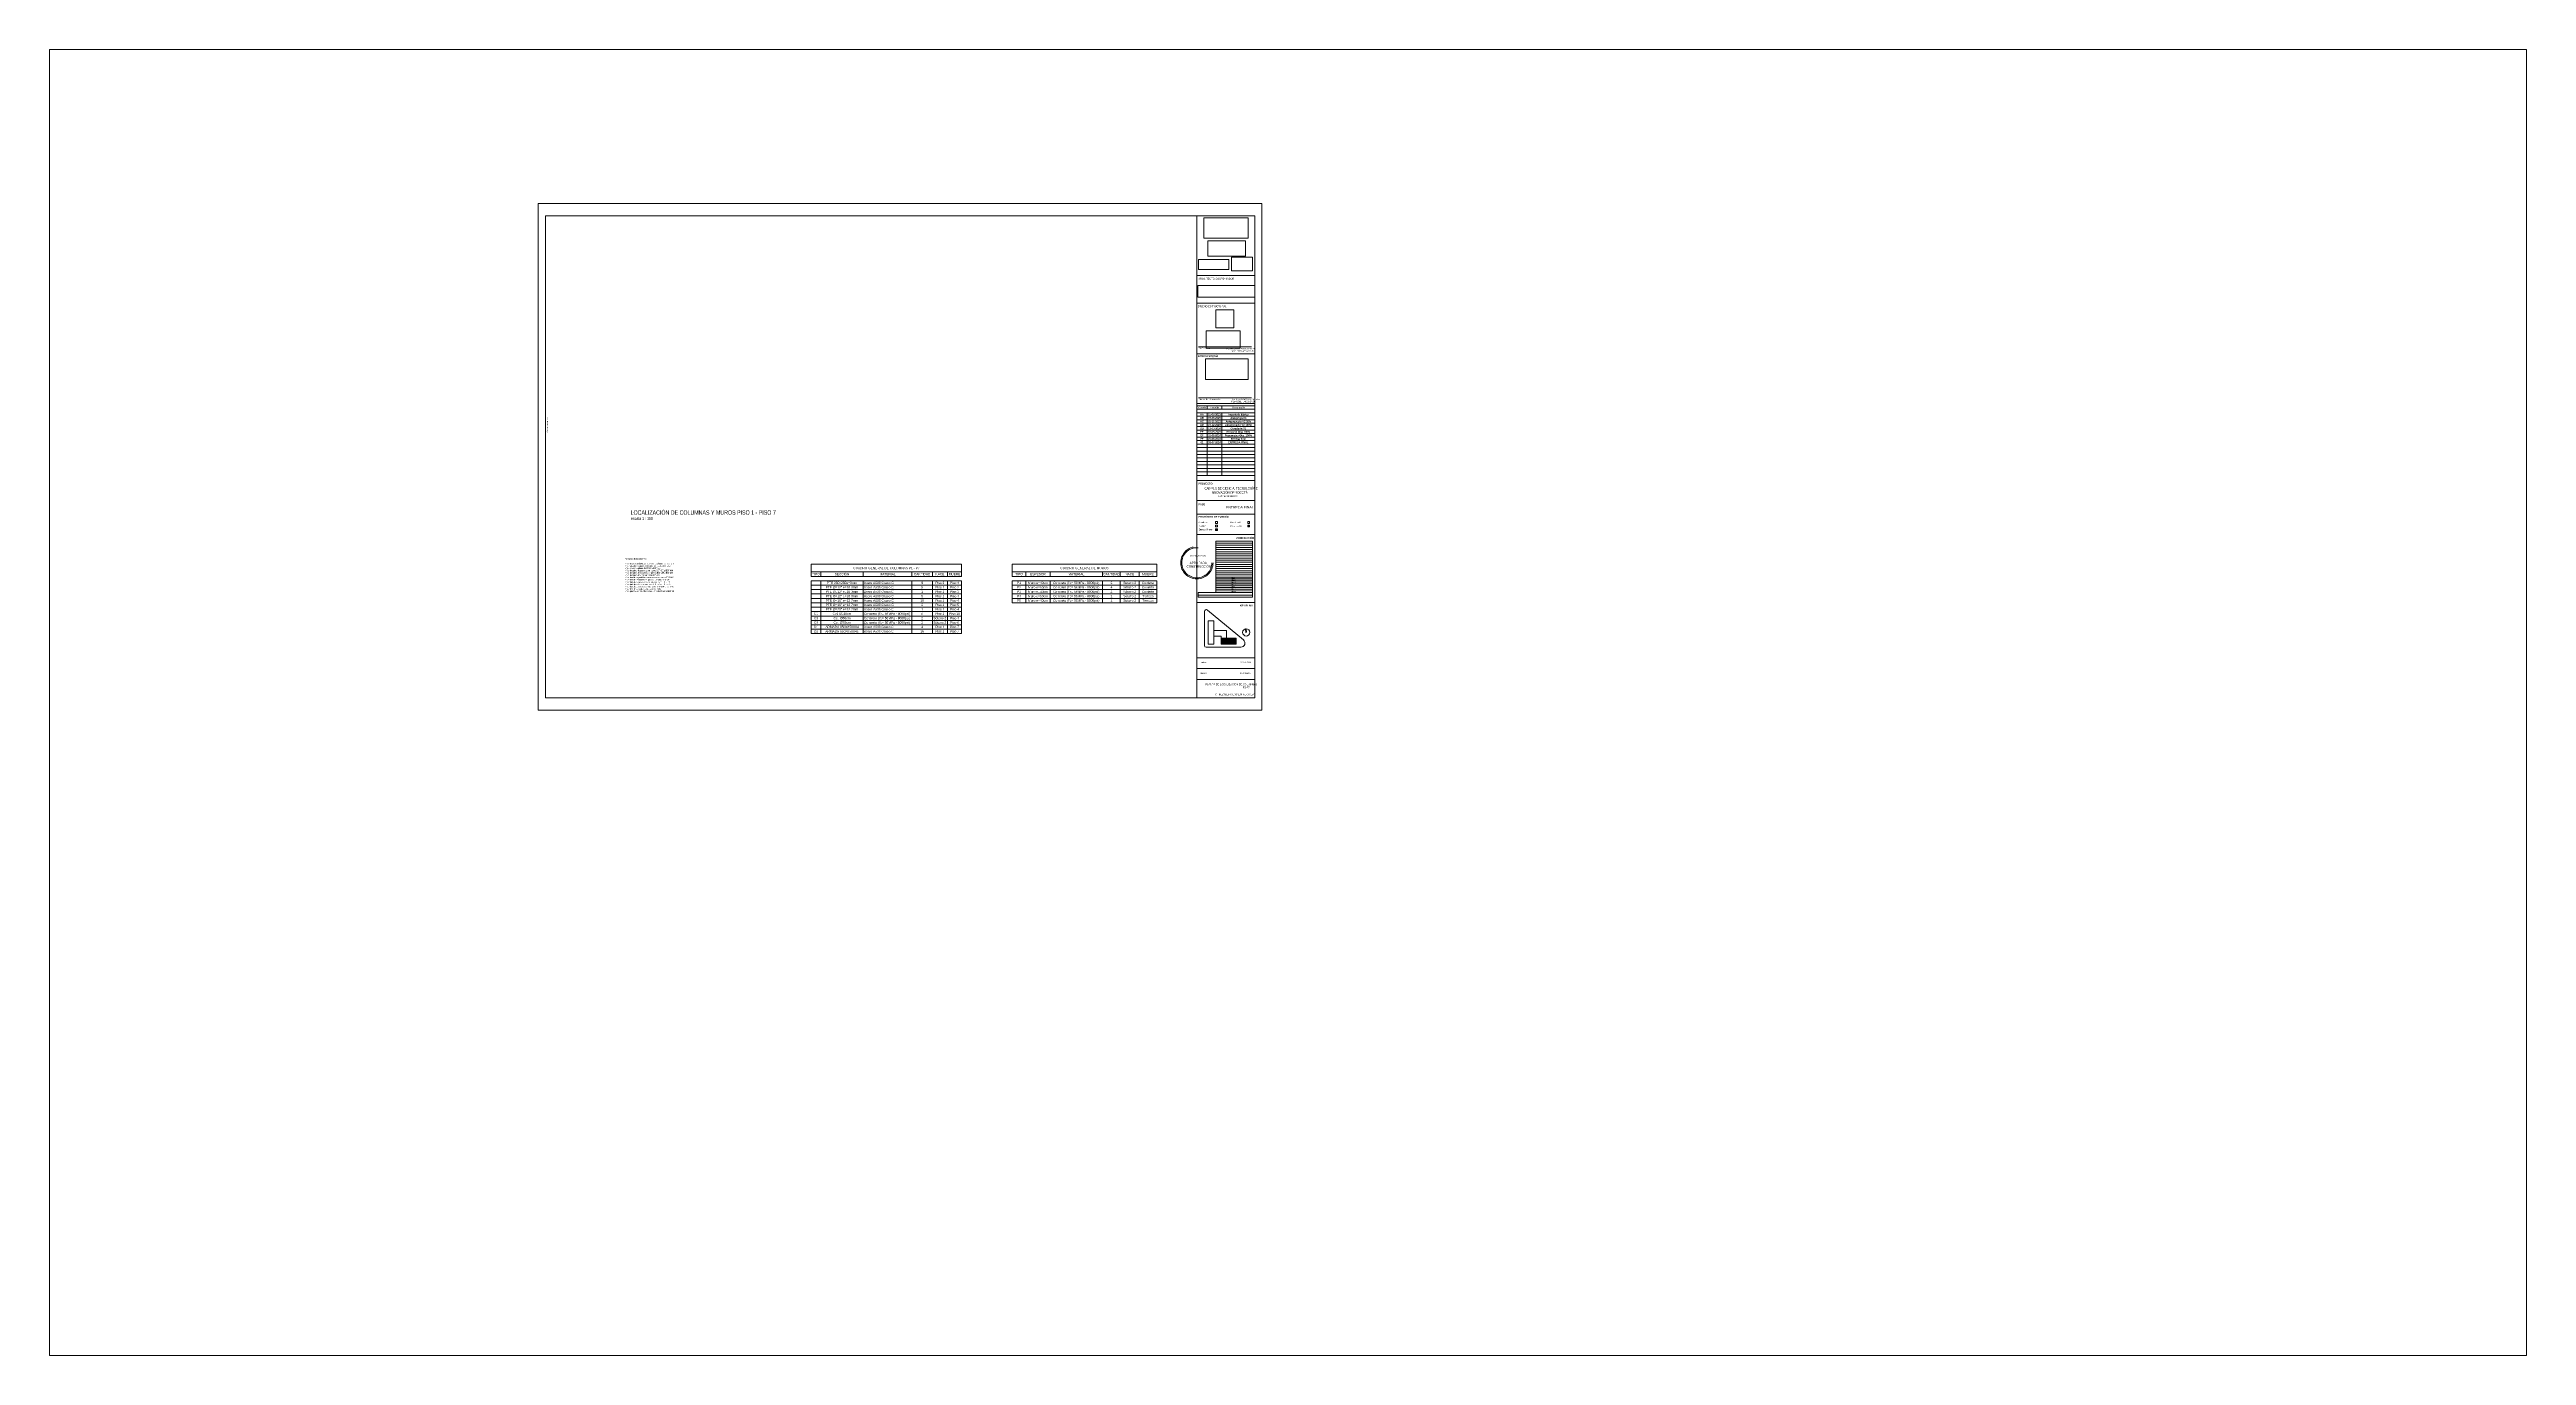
# Paper-space layout 'Layout1' of a CAD drawing. Header units: metres. Extents: x -0.61 to 2.81, y -1.5 to 0.31.
# The model-space entities are those that its viewports show. They can reach past a viewport. Long polylines and large blocks are cut down to what shows.
import ezdxf

# ---------------------------------------------------------------- set-up
doc = ezdxf.new("R2010")
doc.units = ezdxf.units.M
doc.header["$LTSCALE"] = 10
doc.linetypes.add('Dash 1_16_', pattern=[0.003175, 0.001587, -0.001587])
for name, color, linetype, lineweight in [('A-DETL-THIN', 151, 'Continuous', 9), ('E_TEXTO', 3, 'Continuous', 9), ('E_TEXTO-2', 7, 'Continuous', 9), ('G-ANNO-TTLB-THIN', 151, 'Continuous', 9)]:
    doc.layers.add(name, color=color, linetype=linetype, lineweight=lineweight)
doc.layers.add('G-ANNO-NPLT', color=191, linetype='Continuous', plot=False)
doc.layers.get('G-ANNO-NPLT').freeze()
doc.styles.add('Arial', font='arial.ttf', dxfattribs={"height": 0.0015})
doc.styles.add('Arial Narrow_10', font='', dxfattribs={"width": 0.85, "height": 0.006})
doc.styles.add('Arial Narrow_2', font='', dxfattribs={"height": 0.003})
doc.styles.add('Arial Narrow_3', font='', dxfattribs={"height": 0.002})
doc.styles.add('Arial Narrow_4', font='', dxfattribs={"height": 0.0015})
doc.styles.add('Arial Narrow_5', font='', dxfattribs={"width": 0.8, "height": 0.0035})
doc.styles.add('Arial Narrow_6', font='', dxfattribs={"width": 0.8, "height": 0.002})
doc.styles.add('Arial Narrow_7', font='', dxfattribs={"height": 0.0025})
doc.styles.add('Arial Narrow_8', font='', dxfattribs={"height": 0.0035})
doc.styles.add('Arial Narrow_9', font='', dxfattribs={"width": 0.85, "height": 0.004})
doc.styles.add('Arial Narrow_B', font='', dxfattribs={"height": 0.0025})
doc.styles.add('Arial Narrow_I', font='', dxfattribs={"height": 0.002})
doc.styles.add('Arial_1', font='arial.ttf', dxfattribs={"height": 0.003175})
doc.styles.add('Swis721 LtCn BT_2', font='swisscl.ttf', dxfattribs={"height": 0.05})
doc.styles.add('Swis721 LtCn BT_B', font='', dxfattribs={"height": 0.05})
doc.styles.get('Arial Narrow_10').set_extended_font_data('Arial Narrow')
doc.styles.get('Arial Narrow_2').set_extended_font_data('Arial Narrow')
doc.styles.get('Arial Narrow_3').set_extended_font_data('Arial Narrow')
doc.styles.get('Arial Narrow_4').set_extended_font_data('Arial Narrow')
doc.styles.get('Arial Narrow_5').set_extended_font_data('Arial Narrow')
doc.styles.get('Arial Narrow_6').set_extended_font_data('Arial Narrow')
doc.styles.get('Arial Narrow_7').set_extended_font_data('Arial Narrow')
doc.styles.get('Arial Narrow_8').set_extended_font_data('Arial Narrow')
doc.styles.get('Arial Narrow_9').set_extended_font_data('Arial Narrow')
doc.styles.get('Arial Narrow_B').set_extended_font_data('Arial Narrow', bold=True)
doc.styles.get('Arial Narrow_I').set_extended_font_data('Arial Narrow', italic=True)
doc.styles.get('Swis721 LtCn BT_B').set_extended_font_data('Swis721 LtCn BT', bold=True)
picture_1 = doc.add_image_def('image1.png', size_in_pixel=(463, 236))
picture_2 = doc.add_image_def('image2.jpg', size_in_pixel=(829, 829))
picture_3 = doc.add_image_def('image3.png', size_in_pixel=(674, 136))
picture_4 = doc.add_image_def('image4.png', size_in_pixel=(763, 309))
picture_5 = doc.add_image_def('image5.png', size_in_pixel=(292, 189))
picture_6 = doc.add_image_def('image6.png', size_in_pixel=(626, 206))
picture_7 = doc.add_image_def('image7.png', size_in_pixel=(949, 465))
picture_8 = doc.add_image_def('image8.png', size_in_pixel=(1121, 514))

# ---------------------------------------------------------------- blocks, each defined once
blk = doc.blocks.new('DCTIB_WSP_BIM_ANN_ROTULO - ARQ_ANN_GENERAL-PARCIAL_1000x700 AJUSTADO-3647492-PLANTA DE LOCALIZACIÓN DE COLUMNAS P1-P7')
at = {"layer": 'E_TEXTO'}
for points in [[(1, -0.3542), (1, -0.3568), (0.9975, -0.3568), (0.9975, -0.3542)], [(1.0445, -0.3492), (1.0445, -0.3518), (1.0419, -0.3518), (1.0419, -0.3492)], [(1.0483, -0.421), (1.0483, -0.4235), (0.9976, -0.4235), (0.9976, -0.421)], [(1.0483, -0.4235), (1.0483, -0.4264), (0.9976, -0.4264), (0.9976, -0.4235)], [(1.0483, -0.4264), (1.0483, -0.4294), (0.9976, -0.4294), (0.9976, -0.4264)], [(1.0483, -0.4294), (1.0483, -0.4324), (0.9976, -0.4324), (0.9976, -0.4294)], [(1.0483, -0.4324), (1.0483, -0.4356), (0.9976, -0.4356), (0.9976, -0.4324)], [(1.0483, -0.4356), (1.0483, -0.4384), (0.9976, -0.4384), (0.9976, -0.4356)], [(1.0483, -0.4384), (1.0483, -0.4425), (0.9976, -0.4425), (0.9976, -0.4384)], [(1.0258, -0.5055), (1.0258, -0.5138), (1.0052, -0.5138), (1.0052, -0.5055)], [(1.0404, -0.4973), (1.0393, -0.4974), (1.0388, -0.4925), (1.0399, -0.4924)]]:
    blk.add_hatch(color=256, dxfattribs=at).paths.add_polyline_path(points)
for p, q in [((0.0615, 0.095), (0.0615, -0.605)), ((1.0615, 0.095), (0.0615, 0.095)), ((0.0715, 0.078), (0.0715, -0.588)), ((0.0715, 0.078), (1.0515, 0.078)), ((0.9715, -0.588), (0.9715, 0.078)), ((1.0515, 0.078), (1.0515, -0.588)), ((1.0615, -0.605), (1.0615, 0.095)), ((0.9715, -0.0046), (1.0515, -0.0046)), ((0.9715, -0.0427), (1.0515, -0.0427)), ((0.9715, -0.1128), (1.0515, -0.1128)), ((0.974, -0.1031), (1.047, -0.1031)), ((0.974, -0.1127), (1.0369, -0.1127)), ((0.9715, -0.1811), (1.0515, -0.1811)), ((0.974, -0.1733), (1.047, -0.1733)), ((0.9715, -0.2875), (1.0515, -0.2875)), ((0.9715, -0.3152), (1.0515, -0.3152)), ((0.9715, -0.3341), (1.0515, -0.3341)), ((0.9715, -0.3621), (1.0515, -0.3621)), ((1, -0.3542), (0.9975, -0.3542)), ((0.9975, -0.3542), (0.9975, -0.3568)), ((0.9975, -0.3568), (1, -0.3568)), ((0.9976, -0.3713), (1.0483, -0.3713)), ((0.9976, -0.3771), (0.9976, -0.3713)), ((0.9976, -0.3742), (1.0483, -0.3742)), ((1, -0.3568), (1, -0.3542)), ((1.0445, -0.3492), (1.0419, -0.3492)), ((1.0419, -0.3492), (1.0419, -0.3518)), ((1.0419, -0.3518), (1.0445, -0.3518)), ((1.0445, -0.3518), (1.0445, -0.3492)), ((1.0483, -0.3713), (1.0483, -0.3742)), ((1.0483, -0.3742), (1.0483, -0.3771)), ((0.9976, -0.38), (0.9976, -0.3771)), ((0.9976, -0.3771), (1.0483, -0.3771)), ((1.0483, -0.3771), (0.9976, -0.3771)), ((0.9976, -0.383), (0.9976, -0.38)), ((0.9976, -0.38), (1.0483, -0.38)), ((1.0483, -0.38), (0.9976, -0.38)), ((0.9976, -0.3859), (0.9976, -0.383)), ((0.9976, -0.383), (1.0483, -0.383)), ((1.0483, -0.383), (0.9976, -0.383)), ((0.9976, -0.3888), (0.9976, -0.3859)), ((0.9976, -0.3859), (1.0483, -0.3859)), ((1.0483, -0.3859), (0.9976, -0.3859)), ((0.9976, -0.3917), (0.9976, -0.3888)), ((0.9976, -0.3888), (1.0483, -0.3888)), ((1.0483, -0.3888), (0.9976, -0.3888)), ((0.9976, -0.3947), (0.9976, -0.3917)), ((0.9976, -0.3917), (1.0483, -0.3917)), ((1.0483, -0.3917), (0.9976, -0.3917)), ((0.9976, -0.3976), (0.9976, -0.3947)), ((0.9976, -0.3947), (1.0483, -0.3947)), ((1.0483, -0.3947), (0.9976, -0.3947)), ((0.9976, -0.4005), (0.9976, -0.3976)), ((0.9976, -0.3976), (1.0483, -0.3976)), ((1.0483, -0.3976), (0.9976, -0.3976)), ((0.9976, -0.4034), (0.9976, -0.4005)), ((0.9976, -0.4005), (1.0483, -0.4005)), ((1.0483, -0.4005), (0.9976, -0.4005)), ((0.9976, -0.4063), (0.9976, -0.4034)), ((0.9976, -0.4034), (1.0483, -0.4034)), ((1.0483, -0.4034), (0.9976, -0.4034)), ((0.9976, -0.4093), (0.9976, -0.4063)), ((0.9976, -0.4063), (1.0483, -0.4063)), ((1.0483, -0.4063), (0.9976, -0.4063)), ((0.9976, -0.4122), (0.9976, -0.4093)), ((0.9976, -0.4093), (1.0483, -0.4093)), ((1.0483, -0.4093), (0.9976, -0.4093)), ((1.0483, -0.3771), (1.0483, -0.38)), ((1.0483, -0.38), (1.0483, -0.383)), ((1.0483, -0.383), (1.0483, -0.3859)), ((1.0483, -0.3859), (1.0483, -0.3888)), ((1.0483, -0.3888), (1.0483, -0.3917)), ((1.0483, -0.3917), (1.0483, -0.3947)), ((1.0483, -0.3947), (1.0483, -0.3976)), ((1.0483, -0.3976), (1.0483, -0.4005)), ((1.0483, -0.4005), (1.0483, -0.4034)), ((1.0483, -0.4034), (1.0483, -0.4063)), ((1.0483, -0.4063), (1.0483, -0.4093)), ((1.0483, -0.4093), (1.0483, -0.4122)), ((0.9733, -0.4425), (0.9733, -0.4458)), ((0.9733, -0.4425), (0.9733, -0.4458)), ((1.0483, -0.4425), (0.9733, -0.4425)), ((0.9976, -0.4151), (0.9976, -0.4122)), ((0.9976, -0.4122), (1.0483, -0.4122)), ((1.0483, -0.4122), (0.9976, -0.4122)), ((0.9976, -0.418), (0.9976, -0.4151)), ((1.0483, -0.4151), (0.9976, -0.4151)), ((0.9976, -0.421), (0.9976, -0.418)), ((1.0483, -0.418), (0.9976, -0.418)), ((0.9976, -0.4239), (0.9976, -0.421)), ((1.0483, -0.421), (0.9976, -0.421)), ((1.0483, -0.421), (0.9976, -0.421)), ((0.9976, -0.421), (0.9976, -0.4235)), ((0.9976, -0.4264), (0.9976, -0.4235)), ((0.9976, -0.4235), (1.0483, -0.4235)), ((0.9976, -0.4235), (1.0483, -0.4235)), ((1.0483, -0.4235), (0.9976, -0.4235)), ((0.9976, -0.4235), (0.9976, -0.4264)), ((0.9976, -0.4294), (0.9976, -0.4264)), ((0.9976, -0.4264), (1.0483, -0.4264)), ((1.0483, -0.4264), (0.9976, -0.4264)), ((0.9976, -0.4264), (1.0483, -0.4264)), ((1.0483, -0.4264), (0.9976, -0.4264)), ((0.9976, -0.4264), (0.9976, -0.4294)), ((1.0483, -0.4294), (0.9976, -0.4294)), ((0.9976, -0.4324), (0.9976, -0.4294)), ((0.9976, -0.4294), (1.0483, -0.4294)), ((0.9976, -0.4294), (1.0483, -0.4294)), ((1.0483, -0.4294), (0.9976, -0.4294)), ((0.9976, -0.4294), (0.9976, -0.4324)), ((0.9976, -0.4356), (0.9976, -0.4324)), ((0.9976, -0.4324), (1.0483, -0.4324)), ((1.0483, -0.4324), (0.9976, -0.4324)), ((0.9976, -0.4324), (1.0483, -0.4324)), ((1.0483, -0.4324), (0.9976, -0.4324)), ((0.9976, -0.4324), (0.9976, -0.4356)), ((0.9976, -0.4384), (0.9976, -0.4356)), ((0.9976, -0.4356), (1.0483, -0.4356)), ((1.0483, -0.4356), (0.9976, -0.4356)), ((0.9976, -0.4356), (1.0483, -0.4356)), ((1.0483, -0.4356), (0.9976, -0.4356)), ((0.9976, -0.4356), (0.9976, -0.4384)), ((0.9976, -0.4425), (0.9976, -0.4384)), ((0.9976, -0.4384), (1.0483, -0.4384)), ((1.0483, -0.4384), (0.9976, -0.4384)), ((1.0483, -0.4384), (0.9976, -0.4384)), ((0.9976, -0.4384), (0.9976, -0.4425)), ((0.9976, -0.4384), (1.0483, -0.4384)), ((1.0483, -0.4425), (0.9976, -0.4425)), ((0.9976, -0.4425), (1.0483, -0.4425)), ((1.0483, -0.4122), (1.0483, -0.4151)), ((1.0483, -0.4151), (1.0483, -0.418)), ((1.0483, -0.418), (1.0483, -0.421)), ((1.0483, -0.421), (1.0483, -0.4239)), ((1.0483, -0.4235), (1.0483, -0.421)), ((1.0483, -0.4235), (1.0483, -0.4264)), ((1.0483, -0.4264), (1.0483, -0.4235)), ((1.0483, -0.4264), (1.0483, -0.4294)), ((1.0483, -0.4294), (1.0483, -0.4264)), ((1.0483, -0.4294), (1.0483, -0.4324)), ((1.0483, -0.4324), (1.0483, -0.4294)), ((1.0483, -0.4324), (1.0483, -0.4356)), ((1.0483, -0.4356), (1.0483, -0.4324)), ((1.0483, -0.4356), (1.0483, -0.4384)), ((1.0483, -0.4384), (1.0483, -0.4356)), ((1.0483, -0.4384), (1.0483, -0.4425)), ((1.0483, -0.4425), (1.0483, -0.4384)), ((1.0483, -0.4458), (1.0483, -0.4425)), ((0.9715, -0.4561), (1.0515, -0.4561)), ((0.9733, -0.4458), (0.9733, -0.4488)), ((0.9733, -0.4458), (0.9733, -0.4488)), ((1.0483, -0.4458), (0.9733, -0.4458)), ((0.9733, -0.4458), (1.0483, -0.4458)), ((0.9733, -0.4488), (1.0483, -0.4488)), ((0.9821, -0.4685), (0.9821, -0.5157)), ((0.9821, -0.4685), (0.9821, -0.5157)), ((1.036, -0.5079), (0.9864, -0.4665)), ((1.0483, -0.4488), (1.0483, -0.4458)), ((0.9873, -0.4814), (0.9873, -0.5138)), ((0.9951, -0.4814), (0.9873, -0.4814)), ((0.9951, -0.5138), (0.9951, -0.4814)), ((0.9951, -0.4947), (1.0127, -0.4947)), ((0.9951, -0.5024), (1.0052, -0.5024)), ((1.0052, -0.5024), (1.0052, -0.5055)), ((1.0052, -0.5055), (1.0052, -0.5138)), ((1.0258, -0.5055), (1.0052, -0.5055)), ((1.0258, -0.5055), (1.0052, -0.5055)), ((1.0052, -0.5055), (1.0052, -0.5138)), ((1.0127, -0.4947), (1.0127, -0.5055)), ((1.0258, -0.5138), (1.0258, -0.5055)), ((1.0258, -0.5138), (1.0258, -0.5055)), ((1.0399, -0.4924), (1.0388, -0.4925)), ((1.0388, -0.4925), (1.0393, -0.4974)), ((1.0393, -0.4974), (1.0404, -0.4973)), ((1.0404, -0.4973), (1.0399, -0.4924)), ((0.9715, -0.5324), (1.0515, -0.5324)), ((0.9715, -0.5474), (1.0515, -0.5474)), ((0.9843, -0.5179), (1.0324, -0.5179)), ((0.9873, -0.5138), (0.9951, -0.5138)), ((1.0052, -0.5138), (1.0258, -0.5138)), ((1.0052, -0.5138), (1.0258, -0.5138)), ((0.9715, -0.5624), (1.0515, -0.5624)), ((0.0615, -0.605), (1.0615, -0.605)), ((1.0515, -0.588), (0.0715, -0.588))]:
    blk.add_line(p, q, dxfattribs=at)
at = {"layer": 'E_TEXTO', "linetype": 'Dash 1_16_'}
for radius in [0.0223, 0.0208]:
    blk.add_circle((0.9716, -0.4012), radius, dxfattribs=at)
at = {"layer": 'E_TEXTO'}
for centre, radius, start, end in [((0.9847, -0.4685), 0.00259, 50.1433, 180), ((1.0324, -0.5122), 0.00565, 270, 50.1433), ((0.9843, -0.5157), 0.00221, 180, 270), ((0.9843, -0.5157), 0.00221, 180, 270)]:
    blk.add_arc(centre, radius, start, end, dxfattribs=at)
at = {"layer": 'G-ANNO-TTLB-THIN'}
for p, q in [((0.9975, -0.3468), (0.9975, -0.3442)), ((0.9975, -0.3442), (1, -0.3442)), ((1, -0.3468), (0.9975, -0.3468)), ((0.9975, -0.3518), (0.9975, -0.3492)), ((0.9975, -0.3492), (1, -0.3492)), ((1, -0.3518), (0.9975, -0.3518)), ((0.9975, -0.3568), (0.9975, -0.3542)), ((0.9975, -0.3542), (1, -0.3542)), ((1, -0.3568), (0.9975, -0.3568)), ((1, -0.3442), (1, -0.3468)), ((1, -0.3492), (1, -0.3518)), ((1, -0.3542), (1, -0.3568)), ((1.0419, -0.3468), (1.0419, -0.3442)), ((1.0419, -0.3442), (1.0445, -0.3442)), ((1.0445, -0.3468), (1.0419, -0.3468)), ((1.0419, -0.3518), (1.0419, -0.3492)), ((1.0419, -0.3492), (1.0445, -0.3492)), ((1.0445, -0.3518), (1.0419, -0.3518)), ((1.0445, -0.3442), (1.0445, -0.3468)), ((1.0445, -0.3492), (1.0445, -0.3518))]:
    blk.add_line(p, q, dxfattribs=at)
blk.add_circle((1.0398, -0.4974), 0.005, dxfattribs=at)
at = {"layer": 'E_TEXTO', "attachment_point": 1}
for s, insert, char_height, width, style in [('ARQUITECTO COORDINADOR', (0.9738, -0.0076), 0.0025, 0.050186, 'Arial Narrow_7'), ('INTERVENTORÍA', (0.9731, -0.1147), 0.0025, 0.02838, 'Arial Narrow_B'), ('DISEÑADOR:', (0.9738, -0.1041), 0.002, 0.017557, 'Arial Narrow_3'), ('Director de interventoría :                    Ing. Jorge Iván García Mancilla', (0.9738, -0.1744), 0.002, 0.088266, 'Arial Narrow_3'), ('Mat: 632021 148063 QND', (1.019, -0.1775), 0.002, 0.03335, 'Arial Narrow_3'), ('PROYECTO:', (0.9738, -0.2907), 0.0025, 0.020684, 'Arial Narrow_B'), ('CAMPUS DE CIENCIA, TECNOLOGÍA E ', (0.9822, -0.2967), 0.0035, 0.073178, 'Arial Narrow_5'), ('INNOVACIÓN DE BOGOTÁ', (0.9915, -0.3025), 0.0035, 0.049448, 'Arial Narrow_5'), ('FASE', (0.9738, -0.3193), 0.0025, 0.0093, 'Arial Narrow_B'), ('PROPÓSITO DE EMISIÓN', (0.9738, -0.3366), 0.0025, 0.042169, 'Arial Narrow_B'), ('MAT : No. 50C-00252470  ', (1.0016, -0.3082), 0.002, 0.027386, 'Arial Narrow_6'), ('Curaduría', (0.9741, -0.3443), 0.002, 0.012747, 'Arial Narrow_3'), ('Revisión', (0.9741, -0.3493), 0.002, 0.010983, 'Arial Narrow_3'), ('Entrega Cliente', (0.9741, -0.3542), 0.002, 0.019802, 'Arial Narrow_3'), ('Coordinación', (1.0172, -0.3443), 0.002, 0.016916, 'Arial Narrow_3'), ('Construcción', (1.0172, -0.3493), 0.002, 0.016755, 'Arial Narrow_3'), ('ZONIFICACIÓN', (1.0261, -0.3658), 0.0025, 0.025093, 'Arial Narrow_B'), ('CONSTRUCCIÓN', (0.9574, -0.4048), 0.003, 0.034473, 'Arial Narrow_2'), ('APTO PARA ', (0.9617, -0.3999), 0.003, 0.025333, 'Arial Narrow_2'), ('ENTREGA FINAL', (0.9623, -0.3903), 0.002, 0.022608, 'Arial Narrow_I'), ('Nivel 7', (1.0196, -0.4216), 0.0015, 0.006494, 'Arial Narrow_4'), ('Nivel 6', (1.0196, -0.4244), 0.0015, 0.006494, 'Arial Narrow_4'), ('Nivel 5', (1.0196, -0.4273), 0.0015, 0.006494, 'Arial Narrow_4'), ('Nivel 4', (1.0196, -0.4306), 0.0015, 0.006494, 'Arial Narrow_4'), ('Nivel 3', (1.0196, -0.4336), 0.0015, 0.006494, 'Arial Narrow_4'), ('Nivel 2', (1.0196, -0.4366), 0.0015, 0.006494, 'Arial Narrow_4'), ('Nivel 1', (1.0196, -0.44), 0.0015, 0.006494, 'Arial Narrow_4'), ('KEY PLAN', (1.031, -0.4591), 0.0025, 0.017557, 'Arial Narrow_B'), ('1A', (1.0148, -0.5089), 0.0015, 0.002646, 'Arial Narrow_4'), ('Fecha:', (0.9764, -0.5378), 0.002, 0.008819, 'Arial Narrow_3'), ('Escala:', (0.9764, -0.5528), 0.002, 0.00946, 'Arial Narrow_3')]:
    blk.add_mtext(s, dxfattribs=dict(at, insert=insert, char_height=char_height, width=width, style=style))
at = {"layer": 'E_TEXTO'}
image = blk.add_image(picture_8, insert=(0.9813, 0.0471), size_in_units=(0.0614, 0.0281), dxfattribs=at)
image.dxf.flags = 7
image = blk.add_image(picture_4, insert=(0.9867, 0.0223), size_in_units=(0.0519, 0.021), dxfattribs=at)
image.dxf.flags = 7
image = blk.add_image(picture_6, insert=(0.9737, 0.0038), size_in_units=(0.0421, 0.0139), dxfattribs=at)
image.dxf.flags = 7
image = blk.add_image(picture_5, insert=(1.0194, 0.002), size_in_units=(0.0292, 0.0189), dxfattribs=at)
image.dxf.flags = 7
image = blk.add_image(picture_3, insert=(0.9731, -0.0342), size_in_units=(0.0784, 0.0158), dxfattribs=at)
image.dxf.flags = 7
image = blk.add_image(picture_2, insert=(0.9977, -0.0767), size_in_units=(0.0248, 0.0248), dxfattribs=at)
image.dxf.flags = 7
image = blk.add_image(picture_1, insert=(0.9846, -0.1047), size_in_units=(0.047, 0.024), dxfattribs=at)
image.dxf.flags = 7
image = blk.add_image(picture_7, insert=(0.9835, -0.1481), size_in_units=(0.0588, 0.0288), dxfattribs=at)
image.dxf.flags = 7

msp = doc.modelspace()

# ---------------------------------------------------------------- texts
at = {"layer": 'E_TEXTO-2', "char_height": 0.05, "attachment_point": 1}
for s, insert, width, style in [('*NOTAS IMPORTANTES:', (14.0216, 2.9518), 0.741561, 'Swis721 LtCn BT_B'), ('•', (14.0216, 2.793), 0.06613, 'Swis721 LtCn BT_2'), ('Ver especificaciones generales en los planos EST-000 al EST-003.', (14.0762, 2.793), 1.918037, 'Swis721 LtCn BT_2'), ('Ver alzados en planos  EST-200, EST-201, y EST-202.', (14.0762, 2.7137), 1.557278, 'Swis721 LtCn BT_2'), ('•', (14.0216, 2.7137), 0.06613, 'Swis721 LtCn BT_2'), ('Ver cortes en planos  EST-300 y EST-301.', (14.0762, 2.6343), 1.212552, 'Swis721 LtCn BT_2'), ('•', (14.0216, 2.6343), 0.06613, 'Swis721 LtCn BT_2'), ('•', (14.0216, 2.5549), 0.06613, 'Swis721 LtCn BT_2'), ('Ver despiece de pantallas en planos EST-400 al EST-404.', (14.0762, 2.5549), 1.655485, 'Swis721 LtCn BT_2'), ('Ver despiece de columnas en planos EST-405 y EST-406.', (14.0762, 2.4755), 1.663502, 'Swis721 LtCn BT_2'), ('•', (14.0216, 2.4755), 0.06613, 'Swis721 LtCn BT_2'), ('Ver despiece de vigas en plano EST-407.', (14.0762, 2.3962), 1.178481, 'Swis721 LtCn BT_2'), ('•', (14.0216, 2.3962), 0.06613, 'Swis721 LtCn BT_2'), ('•', (14.0216, 2.3168), 0.06613, 'Swis721 LtCn BT_2'), ('Ver detalle de pantallas preexcavadas en planos EST-502 y EST-503.', (14.0762, 2.3168), 1.970147, 'Swis721 LtCn BT_2'), ('Ver detalle de barretes en planos EST-503 y EST-504. ', (14.0762, 2.2374), 1.563291, 'Swis721 LtCn BT_2'), ('•', (14.0216, 2.2374), 0.06613, 'Swis721 LtCn BT_2'), ('Ver detalle de recalces de barretes en plano EST-504.', (14.0762, 2.158), 1.53924, 'Swis721 LtCn BT_2'), ('•', (14.0216, 2.158), 0.06613, 'Swis721 LtCn BT_2'), ('•', (14.0216, 2.0787), 0.06613, 'Swis721 LtCn BT_2'), ('Ver detalle de tanques en planos EST-505 y EST-506.', (14.0762, 2.0787), 1.53924, 'Swis721 LtCn BT_2'), ('Ver detalle de conexiones en planos  EST-510 al EST-514.', (14.0762, 1.9993), 1.675527, 'Swis721 LtCn BT_2'), ('•', (14.0216, 1.9993), 0.06613, 'Swis721 LtCn BT_2'), ('Ver detalle de capiteles en plano EST-515.', (14.0762, 1.9199), 1.218565, 'Swis721 LtCn BT_2'), ('•', (14.0216, 1.9199), 0.06613, 'Swis721 LtCn BT_2'), ('•', (14.0216, 1.8405), 0.06613, 'Swis721 LtCn BT_2'), ('Ver proceso constructivo en los planos EST-600 al EST-604.', (14.0762, 1.8405), 1.739662, 'Swis721 LtCn BT_2')]:
    msp.add_mtext(s, dxfattribs=dict(at, insert=insert, width=width, style=style))

psp = doc.layouts.get("Layout1")

# ---------------------------------------------------------------- linework, layer by layer
at = {"layer": 'A-DETL-THIN'}
for p, q in [((0.9856, -0.1843), (0.9715, -0.1843)), ((0.9715, -0.1843), (0.9715, -0.1891)), ((0.9856, -0.1891), (0.9715, -0.1891)), ((0.9856, -0.1939), (0.9715, -0.1939)), ((0.9715, -0.1939), (0.9715, -0.1987)), ((0.9856, -0.1987), (0.9715, -0.1987)), ((0.9715, -0.1987), (0.9715, -0.2036)), ((0.9856, -0.2036), (0.9715, -0.2036)), ((0.9715, -0.2036), (0.9715, -0.2084)), ((1.0063, -0.1843), (0.9856, -0.1843)), ((0.9856, -0.1843), (0.9856, -0.1891)), ((1.0063, -0.1891), (0.9856, -0.1891)), ((1.0063, -0.1939), (0.9856, -0.1939)), ((0.9856, -0.1939), (0.9856, -0.1987)), ((1.0063, -0.1987), (0.9856, -0.1987)), ((0.9856, -0.1987), (0.9856, -0.2036)), ((1.0063, -0.2036), (0.9856, -0.2036)), ((0.9856, -0.2036), (0.9856, -0.2084)), ((1.0515, -0.1843), (1.0063, -0.1843)), ((1.0063, -0.1843), (1.0063, -0.1891)), ((1.0515, -0.1891), (1.0063, -0.1891)), ((1.0515, -0.1939), (1.0063, -0.1939)), ((1.0063, -0.1939), (1.0063, -0.1987)), ((1.0515, -0.1987), (1.0063, -0.1987)), ((1.0063, -0.1987), (1.0063, -0.2036)), ((1.0515, -0.2036), (1.0063, -0.2036)), ((1.0063, -0.2036), (1.0063, -0.2084)), ((1.0515, -0.1843), (1.0515, -0.1891)), ((1.0515, -0.1939), (1.0515, -0.1987)), ((1.0515, -0.1987), (1.0515, -0.2036)), ((1.0515, -0.2036), (1.0515, -0.2084)), ((0.9856, -0.2084), (0.9715, -0.2084)), ((0.9715, -0.2084), (0.9715, -0.2132)), ((0.9856, -0.2132), (0.9715, -0.2132)), ((0.9715, -0.2132), (0.9715, -0.218)), ((0.9856, -0.218), (0.9715, -0.218)), ((0.9715, -0.218), (0.9715, -0.2228)), ((0.9856, -0.2228), (0.9715, -0.2228)), ((0.9715, -0.2228), (0.9715, -0.2276)), ((0.9856, -0.2276), (0.9715, -0.2276)), ((0.9715, -0.2276), (0.9715, -0.2324)), ((0.9856, -0.2324), (0.9715, -0.2324)), ((0.9715, -0.2324), (0.9715, -0.2372)), ((1.0515, -0.2372), (0.9715, -0.2372)), ((0.9715, -0.2372), (0.9715, -0.2805)), ((1.0063, -0.2084), (0.9856, -0.2084)), ((0.9856, -0.2084), (0.9856, -0.2132)), ((1.0063, -0.2132), (0.9856, -0.2132)), ((0.9856, -0.2132), (0.9856, -0.218)), ((1.0063, -0.218), (0.9856, -0.218)), ((0.9856, -0.218), (0.9856, -0.2228)), ((1.0063, -0.2228), (0.9856, -0.2228)), ((0.9856, -0.2228), (0.9856, -0.2276)), ((1.0063, -0.2276), (0.9856, -0.2276)), ((0.9856, -0.2276), (0.9856, -0.2324)), ((1.0063, -0.2324), (0.9856, -0.2324)), ((0.9856, -0.2324), (0.9856, -0.2372)), ((0.9856, -0.2372), (0.9856, -0.2805)), ((1.0515, -0.2084), (1.0063, -0.2084)), ((1.0063, -0.2084), (1.0063, -0.2132)), ((1.0515, -0.2132), (1.0063, -0.2132)), ((1.0063, -0.2132), (1.0063, -0.218)), ((1.0515, -0.218), (1.0063, -0.218)), ((1.0063, -0.218), (1.0063, -0.2228)), ((1.0515, -0.2228), (1.0063, -0.2228)), ((1.0063, -0.2228), (1.0063, -0.2276)), ((1.0515, -0.2276), (1.0063, -0.2276)), ((1.0063, -0.2276), (1.0063, -0.2324)), ((1.0515, -0.2324), (1.0063, -0.2324)), ((1.0063, -0.2324), (1.0063, -0.2372)), ((1.0063, -0.2372), (1.0063, -0.2805)), ((1.0515, -0.2084), (1.0515, -0.2132)), ((1.0515, -0.2132), (1.0515, -0.218)), ((1.0515, -0.218), (1.0515, -0.2228)), ((1.0515, -0.2228), (1.0515, -0.2276)), ((1.0515, -0.2276), (1.0515, -0.2324)), ((1.0515, -0.2324), (1.0515, -0.2372)), ((1.0515, -0.2372), (1.0515, -0.2805)), ((1.0515, -0.242), (0.9715, -0.242)), ((1.0515, -0.2469), (0.9715, -0.2469)), ((1.0515, -0.2517), (0.9715, -0.2517)), ((1.0515, -0.2565), (0.9715, -0.2565)), ((1.0515, -0.2613), (0.9715, -0.2613)), ((1.0515, -0.2661), (0.9715, -0.2661)), ((1.0515, -0.2709), (0.9715, -0.2709)), ((1.0515, -0.2757), (0.9715, -0.2757)), ((1.0515, -0.2805), (0.9715, -0.2805)), ((0.4389, -0.4033), (0.4389, -0.4139)), ((0.6466, -0.4033), (0.4389, -0.4033)), ((0.6466, -0.4139), (0.6466, -0.4033)), ((0.7165, -0.4033), (0.7165, -0.4139)), ((0.9162, -0.4033), (0.7165, -0.4033)), ((0.9162, -0.4139), (0.9162, -0.4033)), ((0.4389, -0.4139), (0.4389, -0.42)), ((0.4389, -0.4139), (0.6466, -0.4139)), ((0.4521, -0.42), (0.4389, -0.42)), ((0.4521, -0.4261), (0.4389, -0.4261)), ((0.4389, -0.4261), (0.4389, -0.4322)), ((0.4521, -0.4322), (0.4389, -0.4322)), ((0.4389, -0.4322), (0.4389, -0.4383)), ((0.4521, -0.4383), (0.4389, -0.4383)), ((0.4389, -0.4383), (0.4389, -0.4443)), ((0.4521, -0.4443), (0.4389, -0.4443)), ((0.4389, -0.4443), (0.4389, -0.4504)), ((0.4521, -0.4139), (0.4521, -0.42)), ((0.5106, -0.42), (0.4521, -0.42)), ((0.5106, -0.4261), (0.4521, -0.4261)), ((0.4521, -0.4261), (0.4521, -0.4322)), ((0.5106, -0.4322), (0.4521, -0.4322)), ((0.4521, -0.4322), (0.4521, -0.4383)), ((0.5106, -0.4383), (0.4521, -0.4383)), ((0.4521, -0.4383), (0.4521, -0.4443)), ((0.5106, -0.4443), (0.4521, -0.4443)), ((0.4521, -0.4443), (0.4521, -0.4504)), ((0.5106, -0.4139), (0.5106, -0.42)), ((0.5779, -0.42), (0.5106, -0.42)), ((0.5779, -0.4261), (0.5106, -0.4261)), ((0.5106, -0.4261), (0.5106, -0.4322)), ((0.5779, -0.4322), (0.5106, -0.4322)), ((0.5106, -0.4322), (0.5106, -0.4383)), ((0.5779, -0.4383), (0.5106, -0.4383)), ((0.5106, -0.4383), (0.5106, -0.4443)), ((0.5779, -0.4443), (0.5106, -0.4443)), ((0.5106, -0.4443), (0.5106, -0.4504)), ((0.5779, -0.4139), (0.5779, -0.42)), ((0.6061, -0.42), (0.5779, -0.42)), ((0.6061, -0.4261), (0.5779, -0.4261)), ((0.5779, -0.4261), (0.5779, -0.4322)), ((0.6061, -0.4322), (0.5779, -0.4322)), ((0.5779, -0.4322), (0.5779, -0.4383)), ((0.6061, -0.4383), (0.5779, -0.4383)), ((0.5779, -0.4383), (0.5779, -0.4443)), ((0.6061, -0.4443), (0.5779, -0.4443)), ((0.5779, -0.4443), (0.5779, -0.4504)), ((0.6061, -0.4139), (0.6061, -0.42)), ((0.627, -0.42), (0.6061, -0.42)), ((0.627, -0.4261), (0.6061, -0.4261)), ((0.6061, -0.4261), (0.6061, -0.4322)), ((0.627, -0.4322), (0.6061, -0.4322)), ((0.6061, -0.4322), (0.6061, -0.4383)), ((0.627, -0.4383), (0.6061, -0.4383)), ((0.6061, -0.4383), (0.6061, -0.4443)), ((0.627, -0.4443), (0.6061, -0.4443)), ((0.6061, -0.4443), (0.6061, -0.4504)), ((0.627, -0.4139), (0.627, -0.42)), ((0.6466, -0.42), (0.627, -0.42)), ((0.6466, -0.4261), (0.627, -0.4261)), ((0.627, -0.4261), (0.627, -0.4322)), ((0.6466, -0.4322), (0.627, -0.4322)), ((0.627, -0.4322), (0.627, -0.4383)), ((0.6466, -0.4383), (0.627, -0.4383)), ((0.627, -0.4383), (0.627, -0.4443)), ((0.6466, -0.4443), (0.627, -0.4443)), ((0.627, -0.4443), (0.627, -0.4504)), ((0.6466, -0.4139), (0.6466, -0.42)), ((0.6466, -0.4261), (0.6466, -0.4322)), ((0.6466, -0.4322), (0.6466, -0.4383)), ((0.6466, -0.4383), (0.6466, -0.4443)), ((0.6466, -0.4443), (0.6466, -0.4504)), ((0.7165, -0.4139), (0.7165, -0.42)), ((0.7165, -0.4139), (0.9162, -0.4139)), ((0.7353, -0.42), (0.7165, -0.42)), ((0.7353, -0.4261), (0.7165, -0.4261)), ((0.7165, -0.4261), (0.7165, -0.4322)), ((0.7353, -0.4322), (0.7165, -0.4322)), ((0.7165, -0.4322), (0.7165, -0.4383)), ((0.7353, -0.4383), (0.7165, -0.4383)), ((0.7165, -0.4383), (0.7165, -0.4443)), ((0.7353, -0.4443), (0.7165, -0.4443)), ((0.7165, -0.4443), (0.7165, -0.4504)), ((0.7353, -0.4139), (0.7353, -0.42)), ((0.7687, -0.42), (0.7353, -0.42)), ((0.7687, -0.4261), (0.7353, -0.4261)), ((0.7353, -0.4261), (0.7353, -0.4322)), ((0.7687, -0.4322), (0.7353, -0.4322)), ((0.7353, -0.4322), (0.7353, -0.4383)), ((0.7687, -0.4383), (0.7353, -0.4383)), ((0.7353, -0.4383), (0.7353, -0.4443)), ((0.7687, -0.4443), (0.7353, -0.4443)), ((0.7353, -0.4443), (0.7353, -0.4504)), ((0.7687, -0.4139), (0.7687, -0.42)), ((0.8413, -0.42), (0.7687, -0.42)), ((0.8413, -0.4261), (0.7687, -0.4261)), ((0.7687, -0.4261), (0.7687, -0.4322)), ((0.8413, -0.4322), (0.7687, -0.4322)), ((0.7687, -0.4322), (0.7687, -0.4383)), ((0.8413, -0.4383), (0.7687, -0.4383)), ((0.7687, -0.4383), (0.7687, -0.4443)), ((0.8413, -0.4443), (0.7687, -0.4443)), ((0.7687, -0.4443), (0.7687, -0.4504)), ((0.8413, -0.4139), (0.8413, -0.42)), ((0.8658, -0.42), (0.8413, -0.42)), ((0.8658, -0.4261), (0.8413, -0.4261)), ((0.8413, -0.4261), (0.8413, -0.4322)), ((0.8658, -0.4322), (0.8413, -0.4322)), ((0.8413, -0.4322), (0.8413, -0.4383)), ((0.8658, -0.4383), (0.8413, -0.4383)), ((0.8413, -0.4383), (0.8413, -0.4443)), ((0.8658, -0.4443), (0.8413, -0.4443)), ((0.8413, -0.4443), (0.8413, -0.4504)), ((0.8658, -0.4139), (0.8658, -0.42)), ((0.8918, -0.42), (0.8658, -0.42)), ((0.8918, -0.4261), (0.8658, -0.4261)), ((0.8658, -0.4261), (0.8658, -0.4322)), ((0.8918, -0.4322), (0.8658, -0.4322)), ((0.8658, -0.4322), (0.8658, -0.4383)), ((0.8918, -0.4383), (0.8658, -0.4383)), ((0.8658, -0.4383), (0.8658, -0.4443)), ((0.8918, -0.4443), (0.8658, -0.4443)), ((0.8658, -0.4443), (0.8658, -0.4504)), ((0.8918, -0.4139), (0.8918, -0.42)), ((0.9162, -0.42), (0.8918, -0.42)), ((0.9162, -0.4261), (0.8918, -0.4261)), ((0.8918, -0.4261), (0.8918, -0.4322)), ((0.9162, -0.4322), (0.8918, -0.4322)), ((0.8918, -0.4322), (0.8918, -0.4383)), ((0.9162, -0.4383), (0.8918, -0.4383)), ((0.8918, -0.4383), (0.8918, -0.4443)), ((0.9162, -0.4443), (0.8918, -0.4443)), ((0.8918, -0.4443), (0.8918, -0.4504)), ((0.9162, -0.4139), (0.9162, -0.42)), ((0.9162, -0.4261), (0.9162, -0.4322)), ((0.9162, -0.4322), (0.9162, -0.4383)), ((0.9162, -0.4383), (0.9162, -0.4443)), ((0.9162, -0.4443), (0.9162, -0.4504)), ((0.4521, -0.4504), (0.4389, -0.4504)), ((0.4389, -0.4504), (0.4389, -0.4565)), ((0.4521, -0.4565), (0.4389, -0.4565)), ((0.4389, -0.4565), (0.4389, -0.4626)), ((0.4521, -0.4626), (0.4389, -0.4626)), ((0.4389, -0.4626), (0.4389, -0.4687)), ((0.4521, -0.4687), (0.4389, -0.4687)), ((0.4389, -0.4687), (0.4389, -0.4748)), ((0.4521, -0.4748), (0.4389, -0.4748)), ((0.4389, -0.4748), (0.4389, -0.4809)), ((0.5106, -0.4504), (0.4521, -0.4504)), ((0.4521, -0.4504), (0.4521, -0.4565)), ((0.5106, -0.4565), (0.4521, -0.4565)), ((0.4521, -0.4565), (0.4521, -0.4626)), ((0.5106, -0.4626), (0.4521, -0.4626)), ((0.4521, -0.4626), (0.4521, -0.4687)), ((0.5106, -0.4687), (0.4521, -0.4687)), ((0.4521, -0.4687), (0.4521, -0.4748)), ((0.5106, -0.4748), (0.4521, -0.4748)), ((0.4521, -0.4748), (0.4521, -0.4809)), ((0.5779, -0.4504), (0.5106, -0.4504)), ((0.5106, -0.4504), (0.5106, -0.4565)), ((0.5779, -0.4565), (0.5106, -0.4565)), ((0.5106, -0.4565), (0.5106, -0.4626)), ((0.5779, -0.4626), (0.5106, -0.4626)), ((0.5106, -0.4626), (0.5106, -0.4687)), ((0.5779, -0.4687), (0.5106, -0.4687)), ((0.5106, -0.4687), (0.5106, -0.4748)), ((0.5779, -0.4748), (0.5106, -0.4748)), ((0.5106, -0.4748), (0.5106, -0.4809)), ((0.6061, -0.4504), (0.5779, -0.4504)), ((0.5779, -0.4504), (0.5779, -0.4565)), ((0.6061, -0.4565), (0.5779, -0.4565)), ((0.5779, -0.4565), (0.5779, -0.4626)), ((0.6061, -0.4626), (0.5779, -0.4626)), ((0.5779, -0.4626), (0.5779, -0.4687)), ((0.6061, -0.4687), (0.5779, -0.4687)), ((0.5779, -0.4687), (0.5779, -0.4748)), ((0.6061, -0.4748), (0.5779, -0.4748)), ((0.5779, -0.4748), (0.5779, -0.4809)), ((0.627, -0.4504), (0.6061, -0.4504)), ((0.6061, -0.4504), (0.6061, -0.4565)), ((0.627, -0.4565), (0.6061, -0.4565)), ((0.6061, -0.4565), (0.6061, -0.4626)), ((0.627, -0.4626), (0.6061, -0.4626)), ((0.6061, -0.4626), (0.6061, -0.4687)), ((0.627, -0.4687), (0.6061, -0.4687)), ((0.6061, -0.4687), (0.6061, -0.4748)), ((0.627, -0.4748), (0.6061, -0.4748)), ((0.6061, -0.4748), (0.6061, -0.4809)), ((0.6466, -0.4504), (0.627, -0.4504)), ((0.627, -0.4504), (0.627, -0.4565)), ((0.6466, -0.4565), (0.627, -0.4565)), ((0.627, -0.4565), (0.627, -0.4626)), ((0.6466, -0.4626), (0.627, -0.4626)), ((0.627, -0.4626), (0.627, -0.4687)), ((0.6466, -0.4687), (0.627, -0.4687)), ((0.627, -0.4687), (0.627, -0.4748)), ((0.6466, -0.4748), (0.627, -0.4748)), ((0.627, -0.4748), (0.627, -0.4809)), ((0.6466, -0.4504), (0.6466, -0.4565)), ((0.6466, -0.4565), (0.6466, -0.4626)), ((0.6466, -0.4626), (0.6466, -0.4687)), ((0.6466, -0.4687), (0.6466, -0.4748)), ((0.6466, -0.4748), (0.6466, -0.4809)), ((0.7353, -0.4504), (0.7165, -0.4504)), ((0.7165, -0.4504), (0.7165, -0.4565)), ((0.7353, -0.4565), (0.7165, -0.4565)), ((0.7687, -0.4504), (0.7353, -0.4504)), ((0.7353, -0.4504), (0.7353, -0.4565)), ((0.7687, -0.4565), (0.7353, -0.4565)), ((0.8413, -0.4504), (0.7687, -0.4504)), ((0.7687, -0.4504), (0.7687, -0.4565)), ((0.8413, -0.4565), (0.7687, -0.4565)), ((0.8658, -0.4504), (0.8413, -0.4504)), ((0.8413, -0.4504), (0.8413, -0.4565)), ((0.8658, -0.4565), (0.8413, -0.4565)), ((0.8918, -0.4504), (0.8658, -0.4504)), ((0.8658, -0.4504), (0.8658, -0.4565)), ((0.8918, -0.4565), (0.8658, -0.4565)), ((0.9162, -0.4504), (0.8918, -0.4504)), ((0.8918, -0.4504), (0.8918, -0.4565)), ((0.9162, -0.4565), (0.8918, -0.4565)), ((0.9162, -0.4504), (0.9162, -0.4565)), ((0.4521, -0.4809), (0.4389, -0.4809)), ((0.4389, -0.4809), (0.4389, -0.4869)), ((0.4521, -0.4869), (0.4389, -0.4869)), ((0.4389, -0.4869), (0.4389, -0.493)), ((0.4521, -0.493), (0.4389, -0.493)), ((0.4389, -0.493), (0.4389, -0.4991)), ((0.4521, -0.4991), (0.4389, -0.4991)), ((0.5106, -0.4809), (0.4521, -0.4809)), ((0.4521, -0.4809), (0.4521, -0.4869)), ((0.5106, -0.4869), (0.4521, -0.4869)), ((0.4521, -0.4869), (0.4521, -0.493)), ((0.5106, -0.493), (0.4521, -0.493)), ((0.4521, -0.493), (0.4521, -0.4991)), ((0.5106, -0.4991), (0.4521, -0.4991)), ((0.5779, -0.4809), (0.5106, -0.4809)), ((0.5106, -0.4809), (0.5106, -0.4869)), ((0.5779, -0.4869), (0.5106, -0.4869)), ((0.5106, -0.4869), (0.5106, -0.493)), ((0.5779, -0.493), (0.5106, -0.493)), ((0.5106, -0.493), (0.5106, -0.4991)), ((0.5779, -0.4991), (0.5106, -0.4991)), ((0.6061, -0.4809), (0.5779, -0.4809)), ((0.5779, -0.4809), (0.5779, -0.4869)), ((0.6061, -0.4869), (0.5779, -0.4869)), ((0.5779, -0.4869), (0.5779, -0.493)), ((0.6061, -0.493), (0.5779, -0.493)), ((0.5779, -0.493), (0.5779, -0.4991)), ((0.6061, -0.4991), (0.5779, -0.4991)), ((0.627, -0.4809), (0.6061, -0.4809)), ((0.6061, -0.4809), (0.6061, -0.4869)), ((0.627, -0.4869), (0.6061, -0.4869)), ((0.6061, -0.4869), (0.6061, -0.493)), ((0.627, -0.493), (0.6061, -0.493)), ((0.6061, -0.493), (0.6061, -0.4991)), ((0.627, -0.4991), (0.6061, -0.4991)), ((0.6466, -0.4809), (0.627, -0.4809)), ((0.627, -0.4809), (0.627, -0.4869)), ((0.6466, -0.4869), (0.627, -0.4869)), ((0.627, -0.4869), (0.627, -0.493)), ((0.6466, -0.493), (0.627, -0.493)), ((0.627, -0.493), (0.627, -0.4991)), ((0.6466, -0.4991), (0.627, -0.4991)), ((0.6466, -0.4809), (0.6466, -0.4869)), ((0.6466, -0.4869), (0.6466, -0.493)), ((0.6466, -0.493), (0.6466, -0.4991))]:
    psp.add_line(p, q, dxfattribs=at)

# ---------------------------------------------------------------- block references
at = {"layer": 'E_TEXTO'}
psp.add_blockref('DCTIB_WSP_BIM_ANN_ROTULO - ARQ_ANN_GENERAL-PARCIAL_1000x700 AJUSTADO-3647492-PLANTA DE LOCALIZACIÓN DE COLUMNAS P1-P7', (0, 0), dxfattribs=at)

# ---------------------------------------------------------------- texts
at = {"layer": 'E_TEXTO', "attachment_point": 1}
for s, insert, char_height, width, style in [('DISEÑO ESTRUCTURAL', (0.9731, -0.0457), 0.0025, 0.039924, 'Arial Narrow_7'), ('ING. NICOLÁS PARRA GARCÍA', (1.0114, -0.1044), 0.002, 0.041207, 'Arial Narrow_3'), ('MAT. 25202-62063 CND', (1.0194, -0.1078), 0.002, 0.031426, 'Arial Narrow_3'), ('LOCALIZACIÓN DE COLUMNAS Y MUROS PISO 1 - PISO 7', (0.1892, -0.3288), 0.006, 0.196662, 'Arial Narrow_10'), ('escala 1 : 150', (0.1897, -0.3381), 0.004, 0.029574, 'Arial Narrow_9'), ('ENTREGA FINAL', (1.0119, -0.3227), 0.0035, 0.039122, 'Arial Narrow_8'), ('26-07-2024', (1.0321, -0.5378), 0.002, 0.014751, 'Arial Narrow_3'), ('PLANTA DE LOCALIZACIÓN DE COLUMNAS', (0.9835, -0.5679), 0.0025, 0.072152, 'Arial Narrow_7'), ('As indicated', (1.0313, -0.5528), 0.002, 0.015713, 'Arial Narrow_3'), ('P1-P7', (1.0351, -0.5721), 0.0025, 0.00962, 'Arial Narrow_7'), ('CTIB_CNI_EST_104_PLA_XXX_01', (0.9973, -0.582), 0.0025, 0.055397, 'Arial Narrow_7')]:
    psp.add_mtext(s, dxfattribs=dict(at, insert=insert, char_height=char_height, width=width, style=style))
at = {"layer": 'E_TEXTO'}
for s, insert, char_height, width, attachment_point, line_spacing_factor, style in [('Versión', (0.9786, -0.1855), 0.0025, 0.011636, 2, 0.974696, 'Arial Narrow_7'), ('AA', (0.9786, -0.1951), 0.0025, 0.004974, 2, 0.974696, 'Arial Narrow_B'), ('AB', (0.9786, -0.1999), 0.0025, 0.004974, 2, 0.974696, 'Arial Narrow_B'), ('AC', (0.9786, -0.2048), 0.0025, 0.004974, 2, 0.974696, 'Arial Narrow_B'), ('04-08-2023', (0.9959, -0.1999), 0.0025, 0.0175, 2, 0.974696, 'Arial Narrow_B'), ('01-11-2023', (0.9959, -0.2048), 0.0025, 0.0175, 2, 0.974696, 'Arial Narrow_B'), ('15-06-2023', (0.9959, -0.1951), 0.0025, 0.0175, 2, 0.974696, 'Arial Narrow_B'), ('Emisión', (0.9959, -0.1855), 0.0025, 0.01225, 2, 0.974696, 'Arial Narrow_7'), ('Anteproyecto V2 50%', (1.0289, -0.2048), 0.0025, 0.035185, 2, 0.974696, 'Arial Narrow_B'), ('Ingeniería básica', (1.0289, -0.1951), 0.0025, 0.027909, 2, 0.974696, 'Arial Narrow_B'), ('Anteproyecto', (1.0289, -0.1999), 0.0025, 0.022198, 2, 0.974696, 'Arial Narrow_B'), ('Descripción', (1.0289, -0.1855), 0.0025, 0.01793, 2, 0.974696, 'Arial Narrow_7'), ('AD', (0.9786, -0.2096), 0.0025, 0.004974, 2, 0.974696, 'Arial Narrow_B'), ('DD', (0.9786, -0.2144), 0.0025, 0.004974, 2, 0.974696, 'Arial Narrow_B'), ('EE', (0.9786, -0.2192), 0.0025, 0.004605, 2, 0.974696, 'Arial Narrow_B'), ('EF', (0.9786, -0.224), 0.0025, 0.004421, 2, 0.974696, 'Arial Narrow_B'), ('FF', (0.9786, -0.2288), 0.0025, 0.004237, 2, 0.974696, 'Arial Narrow_B'), ('01', (0.9786, -0.2336), 0.0025, 0.003807, 2, 0.974696, 'Arial Narrow_B'), ('31-05-2024', (0.9959, -0.224), 0.0025, 0.0175, 2, 0.974696, 'Arial Narrow_B'), ('21-06-2024', (0.9959, -0.2288), 0.0025, 0.0175, 2, 0.974696, 'Arial Narrow_B'), ('26-07-2024', (0.9959, -0.2336), 0.0025, 0.0175, 2, 0.974696, 'Arial Narrow_B'), ('15-12-2023', (0.9959, -0.2096), 0.0025, 0.0175, 2, 0.974696, 'Arial Narrow_B'), ('13-03-2024', (0.9959, -0.2144), 0.0025, 0.0175, 2, 0.974696, 'Arial Narrow_B'), ('10-05-2024', (0.9959, -0.2192), 0.0025, 0.0175, 2, 0.974696, 'Arial Narrow_B'), ('Respuestas Obs. 100%', (1.0289, -0.224), 0.0025, 0.037611, 2, 0.974696, 'Arial Narrow_B'), ('Anteproyecto V2 100%', (1.0289, -0.2096), 0.0025, 0.037089, 2, 0.974696, 'Arial Narrow_B'), ('Proyecto final 100%', (1.0289, -0.2192), 0.0025, 0.032483, 2, 0.974696, 'Arial Narrow_B'), ('ENTREGA FINAL', (1.0289, -0.2336), 0.0025, 0.02797, 2, 0.974696, 'Arial Narrow_B'), ('Curaduria V2', (1.0289, -0.2144), 0.0025, 0.021461, 2, 0.974696, 'Arial Narrow_B'), ('Entrega final', (1.0289, -0.2288), 0.0025, 0.020847, 2, 0.974696, 'Arial Narrow_B'), ('CUADRO GENERAL DE COLUMNAS P1 - P7', (0.5427, -0.4069), 0.003175, 0.109106, 2, 0.941778, 'Arial_1'), ('CUADRO GENERAL DE MUROS', (0.8163, -0.4069), 0.003175, 0.079643, 2, 0.941778, 'Arial_1'), ('TIPO', (0.4455, -0.4153), 0.00317, 0.01236, 2, 0.941778, 'Arial_1'), ("PTE Ø=12'' e=10.3mm", (0.4813, -0.4335), 0.003175, 0.053523, 2, 0.941778, 'Arial_1'), ("PTE Ø=12'' e=10.3mm", (0.4813, -0.4396), 0.003175, 0.053523, 2, 0.941778, 'Arial_1'), ('PTE 250x250e=8mm', (0.4813, -0.4274), 0.003175, 0.049908, 2, 0.941778, 'Arial_1'), ('SECCIÓN', (0.4813, -0.4153), 0.00317, 0.024099, 2, 0.941778, 'Arial_1'), ('Acero A500 Grado C', (0.5115, -0.4274), 0.003175, 0.049209, 1, 0.941778, 'Arial_1'), ('Acero A500 Grado C', (0.5115, -0.4335), 0.003175, 0.049209, 1, 0.941778, 'Arial_1'), ('Acero A500 Grado C', (0.5115, -0.4396), 0.003175, 0.049209, 1, 0.941778, 'Arial_1'), ('MATERIAL', (0.5443, -0.4153), 0.00317, 0.02647, 2, 0.941778, 'Arial_1'), ('CANTIDAD', (0.592, -0.4153), 0.00317, 0.027014, 2, 0.941778, 'Arial_1'), ('9', (0.592, -0.4274), 0.00317, 0.002954, 2, 0.941778, 'Arial_1'), ('5', (0.592, -0.4335), 0.00317, 0.002954, 2, 0.941778, 'Arial_1'), ('1', (0.592, -0.4396), 0.00317, 0.002954, 2, 0.941778, 'Arial_1'), ('NACE', (0.6165, -0.4153), 0.00317, 0.014693, 2, 0.941778, 'Arial_1'), ('Piso 2', (0.6165, -0.4274), 0.00317, 0.014731, 2, 0.941778, 'Arial_1'), ('Piso 1', (0.6165, -0.4335), 0.00317, 0.014731, 2, 0.941778, 'Arial_1'), ('Piso 1', (0.6165, -0.4396), 0.00317, 0.014731, 2, 0.941778, 'Arial_1'), ('MUERE', (0.6368, -0.4153), 0.00317, 0.019085, 2, 0.941778, 'Arial_1'), ('Piso 4', (0.6368, -0.4274), 0.00317, 0.014731, 2, 0.941778, 'Arial_1'), ('Piso 2', (0.6368, -0.4335), 0.00317, 0.014731, 2, 0.941778, 'Arial_1'), ('Piso 3', (0.6368, -0.4396), 0.00317, 0.014731, 2, 0.941778, 'Arial_1'), ('TIPO', (0.7259, -0.4153), 0.00317, 0.01236, 2, 0.941778, 'Arial_1'), ('P1', (0.7259, -0.4274), 0.00317, 0.006491, 2, 0.941778, 'Arial_1'), ('P2', (0.7259, -0.4335), 0.00317, 0.006491, 2, 0.941778, 'Arial_1'), ('P3', (0.7259, -0.4396), 0.00317, 0.006491, 2, 0.941778, 'Arial_1'), ('Muro e=40cm', (0.752, -0.4274), 0.003175, 0.032495, 2, 0.941778, 'Arial_1'), ('Muro e=50cm', (0.752, -0.4335), 0.003175, 0.032495, 2, 0.941778, 'Arial_1'), ('Muro e=40cm', (0.752, -0.4396), 0.003175, 0.032495, 2, 0.941778, 'Arial_1'), ('ESPESOR', (0.752, -0.4153), 0.00317, 0.025615, 2, 0.941778, 'Arial_1'), ("Concreto (f'c= 56MPa - 8000psi)", (0.805, -0.4274), 0.003175, 0.076223, 2, 0.941778, 'Arial_1'), ("Concreto (f'c= 56MPa - 8000psi)", (0.805, -0.4335), 0.003175, 0.076223, 2, 0.941778, 'Arial_1'), ("Concreto (f'c= 56MPa - 8000psi)", (0.805, -0.4396), 0.003175, 0.076223, 2, 0.941778, 'Arial_1'), ('MATERIAL', (0.805, -0.4153), 0.00317, 0.02647, 2, 0.941778, 'Arial_1'), ('CANTIDAD', (0.8536, -0.4153), 0.00317, 0.027014, 2, 0.941778, 'Arial_1'), ('4', (0.8536, -0.4335), 0.00317, 0.002954, 2, 0.941778, 'Arial_1'), ('2', (0.8536, -0.4274), 0.00317, 0.002954, 2, 0.941778, 'Arial_1'), ('2', (0.8536, -0.4396), 0.00317, 0.002954, 2, 0.941778, 'Arial_1'), ('Sótano 2', (0.8788, -0.4274), 0.00317, 0.021262, 2, 0.941778, 'Arial_1'), ('Sótano 2', (0.8788, -0.4335), 0.00317, 0.021262, 2, 0.941778, 'Arial_1'), ('Sótano 2', (0.8788, -0.4396), 0.00317, 0.021262, 2, 0.941778, 'Arial_1'), ('NACE', (0.8788, -0.4153), 0.00317, 0.014693, 2, 0.941778, 'Arial_1'), ('Cubierta', (0.904, -0.4274), 0.00317, 0.020018, 2, 0.941778, 'Arial_1'), ('Cubierta', (0.904, -0.4335), 0.00317, 0.020018, 2, 0.941778, 'Arial_1'), ('Cubierta', (0.904, -0.4396), 0.00317, 0.020018, 2, 0.941778, 'Arial_1'), ('MUERE', (0.904, -0.4153), 0.00317, 0.019085, 2, 0.941778, 'Arial_1'), ('C1', (0.4455, -0.47), 0.00317, 0.006763, 2, 0.941778, 'Arial_1'), ('C3', (0.4455, -0.4761), 0.00317, 0.006763, 2, 0.941778, 'Arial_1'), ("PTE Ø=12'' e=10.3mm", (0.4813, -0.4457), 0.003175, 0.053523, 2, 0.941778, 'Arial_1'), ("PTE Ø=16'' e=12.7mm", (0.4813, -0.4518), 0.003175, 0.053523, 2, 0.941778, 'Arial_1'), ("PTE Ø=16'' e=12.7mm", (0.4813, -0.4578), 0.003175, 0.053523, 2, 0.941778, 'Arial_1'), ("PTE Ø=20'' e=12.7mm", (0.4813, -0.4639), 0.003175, 0.053523, 2, 0.941778, 'Arial_1'), ('Col. Ø140cm', (0.4813, -0.47), 0.003175, 0.030901, 2, 0.941778, 'Arial_1'), ('Col. Ø60cm', (0.4813, -0.4761), 0.00317, 0.027947, 2, 0.941778, 'Arial_1'), ('Acero A500 Grado C', (0.5115, -0.4457), 0.003175, 0.049209, 1, 0.941778, 'Arial_1'), ('Acero A500 Grado C', (0.5115, -0.4518), 0.003175, 0.049209, 1, 0.941778, 'Arial_1'), ('Acero A500 Grado C', (0.5115, -0.4578), 0.003175, 0.049209, 1, 0.941778, 'Arial_1'), ('Acero A500 Grado C', (0.5115, -0.4639), 0.003175, 0.049209, 1, 0.941778, 'Arial_1'), ("Concreto (f'c= 56MPa - 8000psi)", (0.5115, -0.47), 0.003175, 0.076223, 1, 0.941778, 'Arial_1'), ("Concreto (f'c= 56MPa - 8000psi)", (0.5115, -0.4761), 0.003175, 0.076223, 1, 0.941778, 'Arial_1'), ('10', (0.592, -0.4518), 0.00317, 0.005908, 2, 0.941778, 'Arial_1'), ('5', (0.592, -0.4457), 0.00317, 0.002954, 2, 0.941778, 'Arial_1'), ('2', (0.592, -0.4578), 0.00317, 0.002954, 2, 0.941778, 'Arial_1'), ('8', (0.592, -0.47), 0.00317, 0.002954, 2, 0.941778, 'Arial_1'), ('2', (0.592, -0.4761), 0.00317, 0.002954, 2, 0.941778, 'Arial_1'), ('1', (0.592, -0.4639), 0.00317, 0.002954, 2, 0.941778, 'Arial_1'), ('Sótano 2', (0.6165, -0.4761), 0.00317, 0.021262, 2, 0.941778, 'Arial_1'), ('Piso 1', (0.6165, -0.4457), 0.00317, 0.014731, 2, 0.941778, 'Arial_1'), ('Piso 1', (0.6165, -0.4518), 0.00317, 0.014731, 2, 0.941778, 'Arial_1'), ('Piso 1', (0.6165, -0.4578), 0.00317, 0.014731, 2, 0.941778, 'Arial_1'), ('Piso 1', (0.6165, -0.4639), 0.00317, 0.014731, 2, 0.941778, 'Arial_1'), ('Piso 1', (0.6165, -0.47), 0.00317, 0.014731, 2, 0.941778, 'Arial_1'), ('Piso 10', (0.6368, -0.47), 0.00317, 0.017686, 2, 0.941778, 'Arial_1'), ('Piso 4', (0.6368, -0.4457), 0.00317, 0.014731, 2, 0.941778, 'Arial_1'), ('Piso 4', (0.6368, -0.4518), 0.00317, 0.014731, 2, 0.941778, 'Arial_1'), ('Piso 5', (0.6368, -0.4578), 0.00317, 0.014731, 2, 0.941778, 'Arial_1'), ('Piso 4', (0.6368, -0.4639), 0.00317, 0.014731, 2, 0.941778, 'Arial_1'), ('Piso 4', (0.6368, -0.4761), 0.00317, 0.014731, 2, 0.941778, 'Arial_1'), ('P4', (0.7259, -0.4457), 0.00317, 0.006491, 2, 0.941778, 'Arial_1'), ('P5', (0.7259, -0.4518), 0.00317, 0.006491, 2, 0.941778, 'Arial_1'), ('Muro e=50cm', (0.752, -0.4457), 0.003175, 0.032495, 2, 0.941778, 'Arial_1'), ('Muro e=40cm', (0.752, -0.4518), 0.003175, 0.032495, 2, 0.941778, 'Arial_1'), ("Concreto (f'c= 56MPa - 8000psi)", (0.805, -0.4457), 0.003175, 0.076223, 2, 0.941778, 'Arial_1'), ("Concreto (f'c= 56MPa - 8000psi)", (0.805, -0.4518), 0.003175, 0.076223, 2, 0.941778, 'Arial_1'), ('2', (0.8536, -0.4457), 0.00317, 0.002954, 2, 0.941778, 'Arial_1'), ('1', (0.8536, -0.4518), 0.00317, 0.002954, 2, 0.941778, 'Arial_1'), ('Sótano 2', (0.8788, -0.4457), 0.00317, 0.021262, 2, 0.941778, 'Arial_1'), ('Sótano 2', (0.8788, -0.4518), 0.00317, 0.021262, 2, 0.941778, 'Arial_1'), ('Terraza', (0.904, -0.4457), 0.00317, 0.01823, 2, 0.941778, 'Arial_1'), ('Terraza', (0.904, -0.4518), 0.00317, 0.01823, 2, 0.941778, 'Arial_1'), ('C4', (0.4455, -0.4822), 0.00317, 0.006763, 2, 0.941778, 'Arial_1'), ('D1', (0.4455, -0.4883), 0.00317, 0.006763, 2, 0.941778, 'Arial_1'), ('D2', (0.4455, -0.4944), 0.00317, 0.006763, 2, 0.941778, 'Arial_1'), ('ARMADA 650X650X64', (0.4813, -0.4883), 0.003175, 0.054806, 2, 0.941778, 'Arial_1'), ('ARMADA 650X650X45', (0.4813, -0.4944), 0.003175, 0.054806, 2, 0.941778, 'Arial_1'), ('Col. Ø70cm', (0.4813, -0.4822), 0.00317, 0.027947, 2, 0.941778, 'Arial_1'), ('Acero A500 Grado C', (0.5115, -0.4883), 0.003175, 0.049209, 1, 0.941778, 'Arial_1'), ('Acero A500 Grado C', (0.5115, -0.4944), 0.003175, 0.049209, 1, 0.941778, 'Arial_1'), ("Concreto (f'c= 56MPa - 8000psi)", (0.5115, -0.4822), 0.003175, 0.076223, 1, 0.941778, 'Arial_1'), ('16', (0.592, -0.4944), 0.00317, 0.005908, 2, 0.941778, 'Arial_1'), ('4', (0.592, -0.4883), 0.00317, 0.002954, 2, 0.941778, 'Arial_1'), ('2', (0.592, -0.4822), 0.00317, 0.002954, 2, 0.941778, 'Arial_1'), ('Sótano 2', (0.6165, -0.4822), 0.00317, 0.021262, 2, 0.941778, 'Arial_1'), ('Piso 1', (0.6165, -0.4883), 0.00317, 0.014731, 2, 0.941778, 'Arial_1'), ('Piso 1', (0.6165, -0.4944), 0.00317, 0.014731, 2, 0.941778, 'Arial_1'), ('Piso 6', (0.6368, -0.4822), 0.00317, 0.014731, 2, 0.941778, 'Arial_1'), ('Piso 7', (0.6368, -0.4883), 0.00317, 0.014731, 2, 0.941778, 'Arial_1'), ('Piso 7', (0.6368, -0.4944), 0.00317, 0.014731, 2, 0.941778, 'Arial_1')]:
    psp.add_mtext(s, dxfattribs=dict(at, insert=insert, char_height=char_height, width=width, attachment_point=attachment_point, line_spacing_factor=line_spacing_factor, style=style))

# ---------------------------------------------------------------- viewports
at = {"layer": '0'}
psp.add_viewport(center=(1.0975, -0.5943), size=(3.4223, 1.803994), view_center_point=(1.0975, -0.5943), view_height=1.803994, dxfattribs=at)
at = {"layer": 'G-ANNO-NPLT'}
psp.add_viewport(center=(0.2152, -0.4183), size=(0.0679, 0.04823), view_center_point=(14.8625, 2.3709), view_height=1.20575, status=3, dxfattribs=at)

# ---------------------------------------------------------------- next in the draw order: texts
at = {"layer": 'E_TEXTO', "insert": (0.0735, -0.2216), "char_height": 0.0015, "width": 0.0265, "attachment_point": 1, "rotation": 90, "line_spacing_factor": 0.941778, "style": 'Arial', "bg_fill": 3, "box_fill_scale": 1.25, "bg_fill_color": 256, "bg_fill_true_color": 13158600, "bg_fill_transparency": 0}
psp.add_mtext('1/08/2024 2:23:28 p.\xa0m.', dxfattribs=at)

doc.saveas('drawing.dxf')
